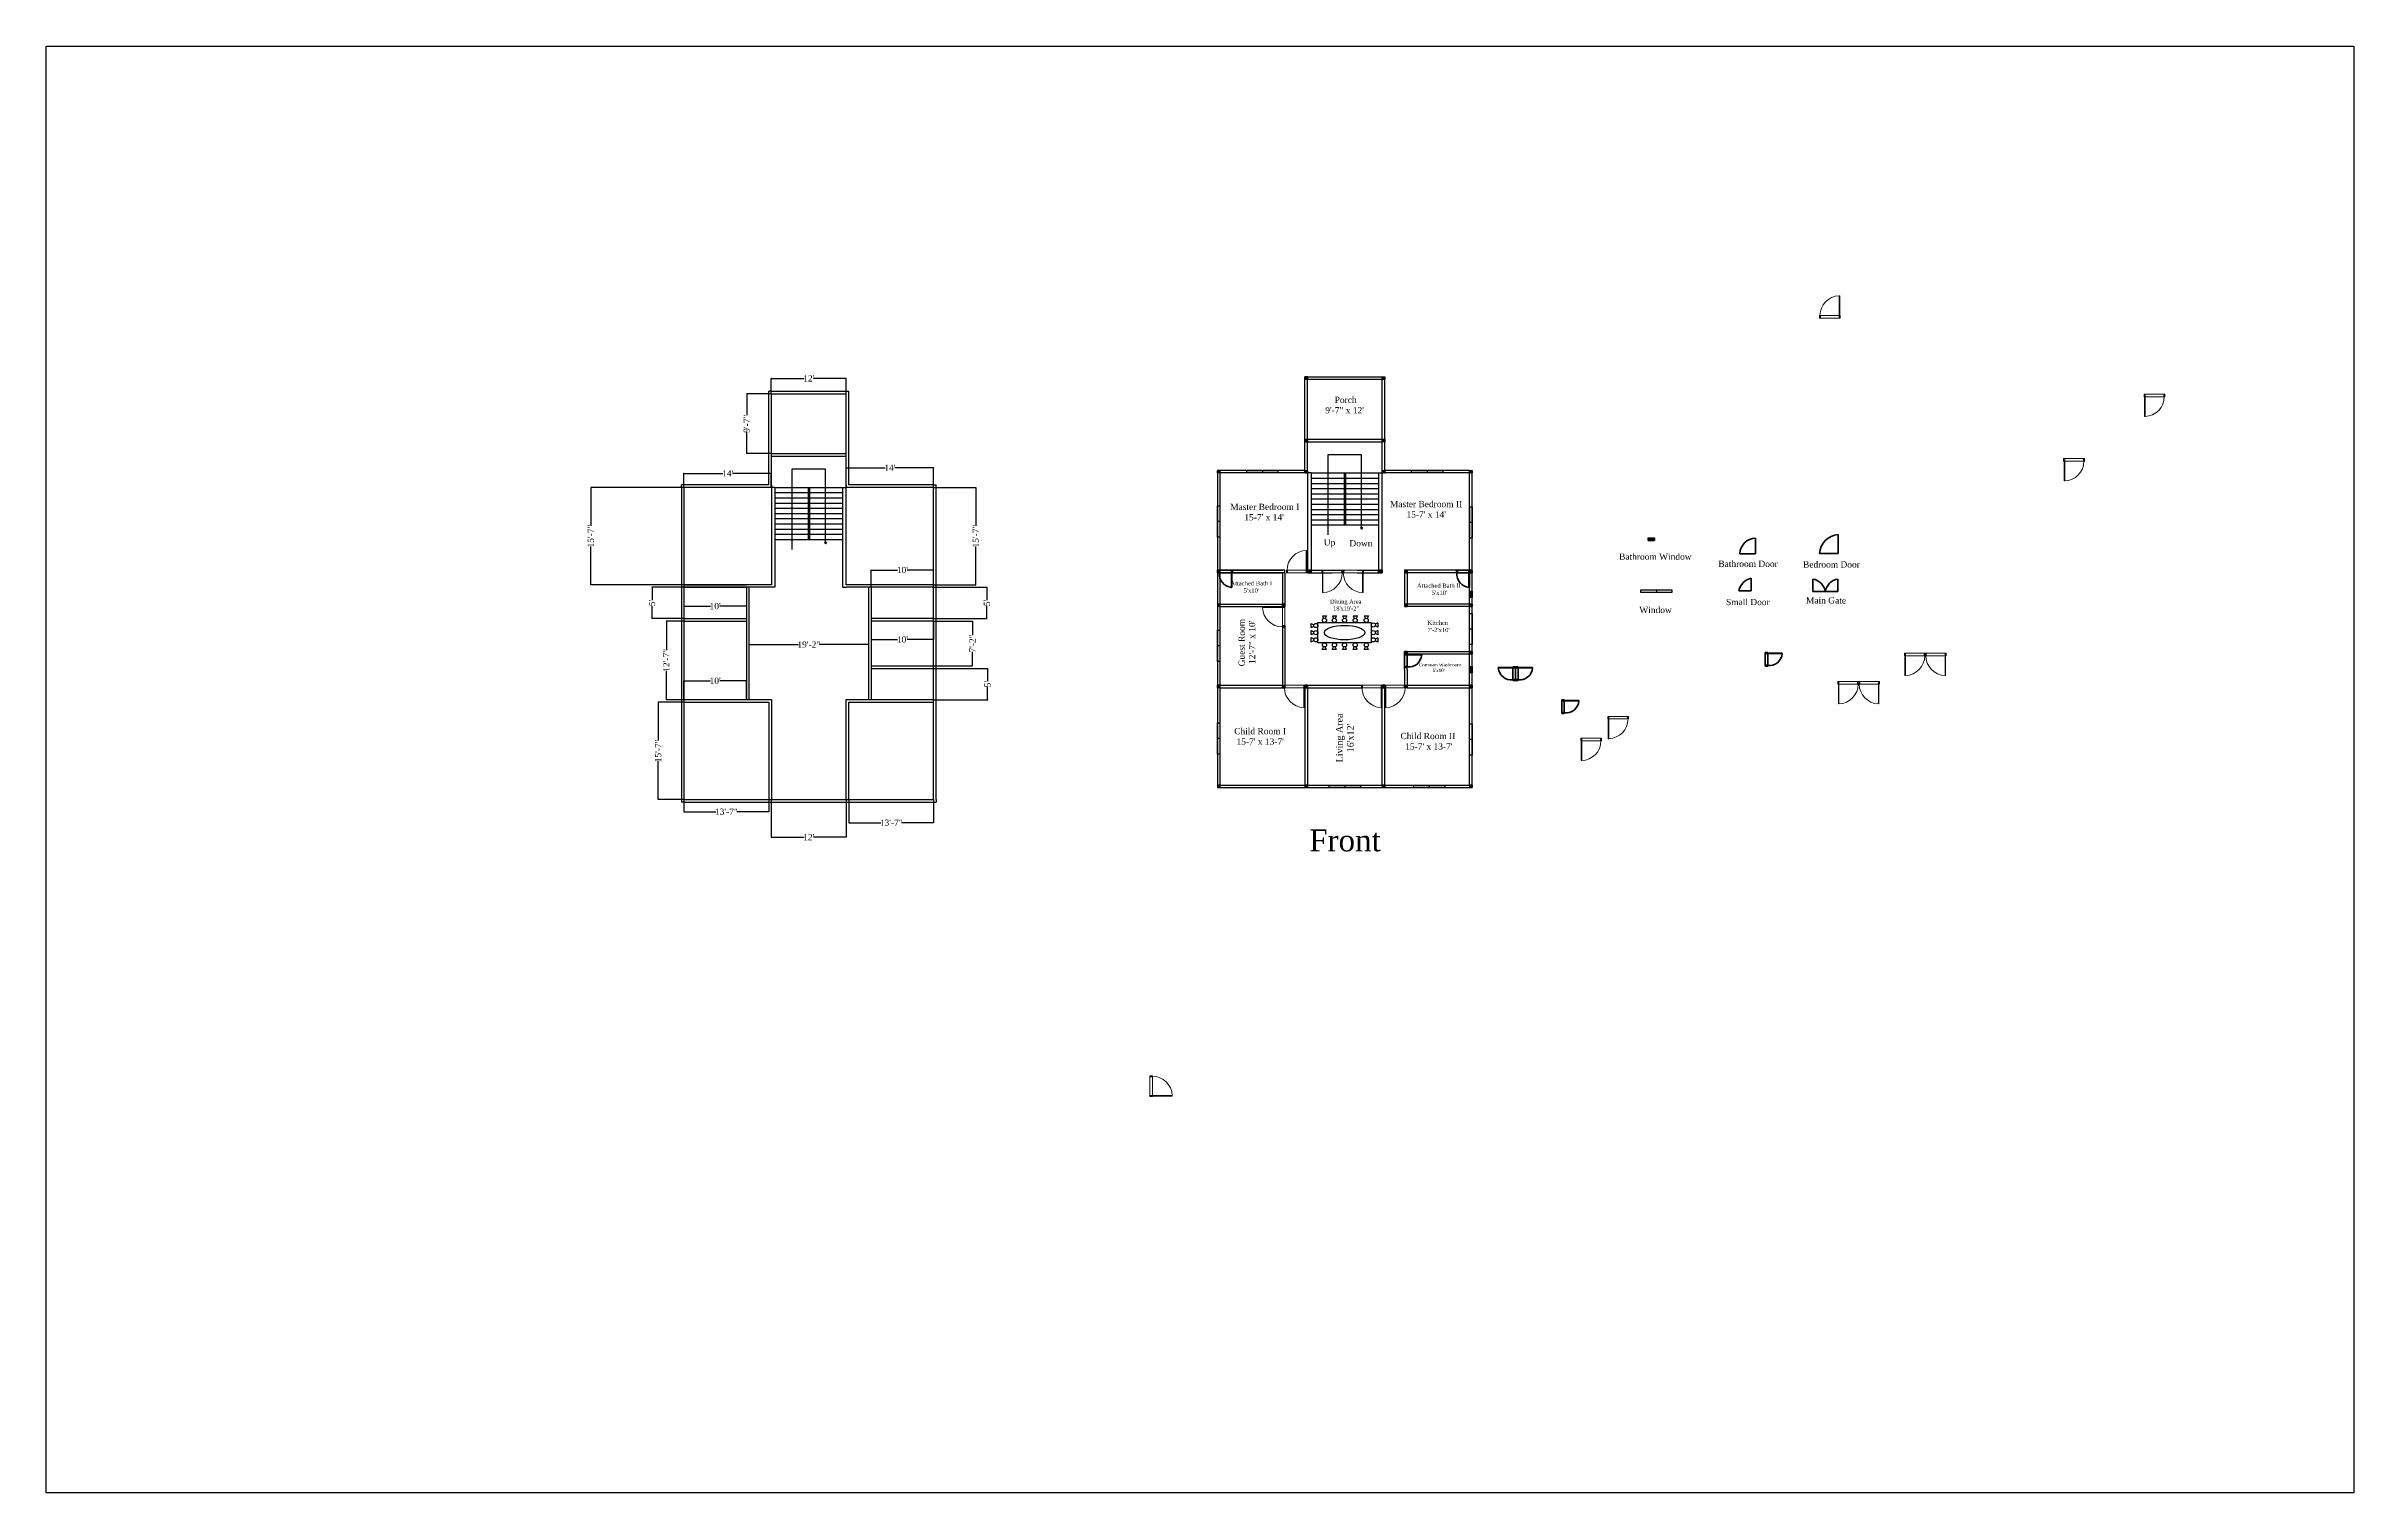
# Model space of a CAD drawing. Header units: inches. Extents: x -79350 to 491628, y -93215 to 155882.
# Drawn here: x 2770 to 7206, y -6548 to -3766 of the extents above; entities that cross this region are included whole.
import ezdxf

# ---------------------------------------------------------------- set-up
doc = ezdxf.new("R2010")
doc.units = ezdxf.units.IN
doc.header["$MEASUREMENT"] = 0
doc.layers.get('0').update_dxf_attribs({"lineweight": 30})
for name, color, linetype, lineweight in [('Column', 1, 'Continuous', 30), ('Door window', 250, 'Continuous', 15), ('Letter', 7, 'Continuous', 20)]:
    doc.layers.add(name, color=color, linetype=linetype, lineweight=lineweight)
doc.layers.add('Door', color=7, linetype='Continuous', lineweight=40, true_color=0x763422)
doc.layers.add('Window', color=7, linetype='Continuous', lineweight=30, true_color=0x6b99dd)
for name, color, linetype in [('Furnitures', 30, 'Continuous'), ('Stairs', 7, 'Continuous'), ('Wall', 7, 'Continuous')]:
    doc.layers.add(name, color=color, linetype=linetype)
doc.styles.get("Standard").update_dxf_attribs({"font": 'times.ttf', "height": 12})
doc.dimstyles.get("Standard").update_dxf_attribs({"dimtxt": 0.1805, "dimasz": 0.18, "dimexe": 0.18, "dimexo": 0.0625, "dimgap": 0.09, "dimtad": 0, "dimdec": 0, "dimzin": 0, "dimdsep": 46, "dimlunit": 3, "dimtxsty": 'Standard', "dimblk": 'OPEN90', "dimcen": 0.09, "dimadec": 0, "dimazin": 0, "dimtfac": 1, "dimtdec": 0, "dimtofl": 0, "dimtmove": 0, "dimatfit": 3, "dimldrblk": 'OPEN90', "dimfxl": 1, "dimtolj": 1, "dimtzin": 0, "dimarcsym": 0})

# ---------------------------------------------------------------- blocks, each defined once
blk = doc.blocks.new('_Open90')
at = {"color": 0, "linetype": 'ByBlock', "lineweight": -2}
for p, q in [((0, 0), (-1, 0)), ((-0.5, 0.5), (0, 0)), ((0, 0), (-0.5, -0.5))]:
    blk.add_line(p, q, dxfattribs=at)
blk = doc.blocks.new('*D29')
at = {"color": 0, "lineweight": -2, "transparency": 16777216}
for p, q in [((3995.8, -4614.4), (3995.8, -4587.2)), ((3996, -4587.4), (4070.7, -4587.4)), ((4163.6, -4587.4), (4089, -4587.4)), ((4163.8, -4614.4), (4163.8, -4587.2))]:
    blk.add_line(p, q, dxfattribs=at)
at = {"layer": 'Defpoints', "color": 0, "transparency": 16777216}
for p in [(3995.8, -4614.5), (4163.8, -4587.4), (4163.8, -4614.5)]:
    blk.add_point(p, dxfattribs=at)
at = {"color": 0, "lineweight": -2, "transparency": 16777216, "xscale": 0.18, "yscale": 0.18, "zscale": 0.18, "rotation": 180}
blk.add_blockref('_Open90', (3995.8, -4587.4), dxfattribs=at)
at = {"color": 0, "lineweight": -2, "transparency": 16777216, "xscale": 0.18, "yscale": 0.18, "zscale": 0.18}
blk.add_blockref('_Open90', (4163.8, -4587.4), dxfattribs=at)
at = {"color": 0, "transparency": 16777216, "insert": (4079.8, -4587.4), "char_height": 12, "attachment_point": 5}
blk.add_mtext("\\A1;14'", dxfattribs=at)
blk = doc.blocks.new('*D30')
at = {"color": 0, "lineweight": -2, "transparency": 16777216}
for p, q in [((3995.8, -4614.5), (3816.7, -4614.5)), ((3816.8, -4614.6), (3816.8, -4688.1)), ((3816.8, -4801.3), (3816.8, -4727.9)), ((3995.8, -4801.5), (3816.7, -4801.5))]:
    blk.add_line(p, q, dxfattribs=at)
at = {"layer": 'Defpoints', "color": 0, "transparency": 16777216}
for p in [(3995.8, -4614.5), (3816.8, -4801.5), (3995.8, -4801.5)]:
    blk.add_point(p, dxfattribs=at)
at = {"color": 0, "lineweight": -2, "transparency": 16777216, "xscale": 0.18, "yscale": 0.18, "zscale": 0.18}
for p, rotation in [((3816.8, -4614.5), 90), ((3816.8, -4801.5), 270)]:
    blk.add_blockref('_Open90', p, dxfattribs=dict(at, rotation=rotation))
at = {"color": 0, "transparency": 16777216, "insert": (3816.8, -4708), "char_height": 12, "attachment_point": 5, "rotation": 90}
blk.add_mtext('\\A1;15\'-7"', dxfattribs=at)
blk = doc.blocks.new('*D31')
at = {"color": 0, "lineweight": -2, "transparency": 16777216}
for p, q in [((4307.8, -4614.4), (4307.8, -4576.3)), ((4308, -4576.5), (4382.7, -4576.5)), ((4475.6, -4576.5), (4401, -4576.5)), ((4475.8, -4614.4), (4475.8, -4576.3))]:
    blk.add_line(p, q, dxfattribs=at)
at = {"layer": 'Defpoints', "color": 0, "transparency": 16777216}
for p in [(4307.8, -4614.5), (4475.8, -4576.5), (4475.8, -4614.5)]:
    blk.add_point(p, dxfattribs=at)
at = {"color": 0, "lineweight": -2, "transparency": 16777216, "xscale": 0.18, "yscale": 0.18, "zscale": 0.18, "rotation": 180}
blk.add_blockref('_Open90', (4307.8, -4576.5), dxfattribs=at)
at = {"color": 0, "lineweight": -2, "transparency": 16777216, "xscale": 0.18, "yscale": 0.18, "zscale": 0.18}
blk.add_blockref('_Open90', (4475.8, -4576.5), dxfattribs=at)
at = {"color": 0, "transparency": 16777216, "insert": (4391.8, -4576.5), "char_height": 12, "attachment_point": 5}
blk.add_mtext("\\A1;14'", dxfattribs=at)
blk = doc.blocks.new('*D32')
at = {"color": 0, "lineweight": -2, "transparency": 16777216}
for p, q in [((4475.9, -4614.5), (4557, -4614.5)), ((4556.8, -4614.6), (4556.8, -4688.1)), ((4556.8, -4801.3), (4556.8, -4727.9)), ((4475.9, -4801.5), (4557, -4801.5))]:
    blk.add_line(p, q, dxfattribs=at)
at = {"layer": 'Defpoints', "color": 0, "transparency": 16777216}
for p in [(4475.8, -4614.5), (4475.8, -4801.5), (4556.8, -4801.5)]:
    blk.add_point(p, dxfattribs=at)
at = {"color": 0, "lineweight": -2, "transparency": 16777216, "xscale": 0.18, "yscale": 0.18, "zscale": 0.18}
for p, rotation in [((4556.8, -4614.5), 90), ((4556.8, -4801.5), 270)]:
    blk.add_blockref('_Open90', p, dxfattribs=dict(at, rotation=rotation))
at = {"color": 0, "transparency": 16777216, "insert": (4556.8, -4708), "char_height": 12, "attachment_point": 5, "rotation": 90}
blk.add_mtext('\\A1;15\'-7"', dxfattribs=at)
blk = doc.blocks.new('*D33')
at = {"color": 0, "lineweight": -2, "transparency": 16777216}
for p, q in [((4475.9, -4806.5), (4578.5, -4806.5)), ((4578.4, -4806.6), (4578.4, -4831.2)), ((4475.9, -4866.5), (4578.5, -4866.5)), ((4578.4, -4866.3), (4578.4, -4841.8))]:
    blk.add_line(p, q, dxfattribs=at)
at = {"layer": 'Defpoints', "color": 0, "transparency": 16777216}
for p in [(4475.8, -4806.5), (4475.8, -4866.5), (4578.4, -4866.5)]:
    blk.add_point(p, dxfattribs=at)
at = {"color": 0, "lineweight": -2, "transparency": 16777216, "xscale": 0.18, "yscale": 0.18, "zscale": 0.18}
for p, rotation in [((4578.4, -4806.5), 90), ((4578.4, -4866.5), 270)]:
    blk.add_blockref('_Open90', p, dxfattribs=dict(at, rotation=rotation))
at = {"color": 0, "transparency": 16777216, "insert": (4578.4, -4836.5), "char_height": 12, "attachment_point": 5, "rotation": 90}
blk.add_mtext("\\A1;5'", dxfattribs=at)
blk = doc.blocks.new('*D34')
at = {"color": 0, "lineweight": -2, "transparency": 16777216}
for p, q in [((4355.8, -4806.4), (4355.8, -4773)), ((4356, -4773.2), (4406.7, -4773.2)), ((4475.6, -4773.2), (4425, -4773.2)), ((4475.8, -4806.4), (4475.8, -4773))]:
    blk.add_line(p, q, dxfattribs=at)
at = {"layer": 'Defpoints', "color": 0, "transparency": 16777216}
for p in [(4475.8, -4773.2), (4355.8, -4806.5), (4475.8, -4806.5)]:
    blk.add_point(p, dxfattribs=at)
at = {"color": 0, "lineweight": -2, "transparency": 16777216, "xscale": 0.18, "yscale": 0.18, "zscale": 0.18, "rotation": 180}
blk.add_blockref('_Open90', (4355.8, -4773.2), dxfattribs=at)
at = {"color": 0, "lineweight": -2, "transparency": 16777216, "xscale": 0.18, "yscale": 0.18, "zscale": 0.18}
blk.add_blockref('_Open90', (4475.8, -4773.2), dxfattribs=at)
at = {"color": 0, "transparency": 16777216, "insert": (4415.8, -4773.2), "char_height": 12, "attachment_point": 5}
blk.add_mtext("\\A1;10'", dxfattribs=at)
blk = doc.blocks.new('*D35')
at = {"color": 0, "lineweight": -2, "transparency": 16777216}
for p, q in [((4475.9, -4871.5), (4550.7, -4871.5)), ((4550.5, -4871.6), (4550.5, -4898.3)), ((4475.9, -4957.5), (4550.7, -4957.5)), ((4550.5, -4957.3), (4550.5, -4930.7))]:
    blk.add_line(p, q, dxfattribs=at)
at = {"layer": 'Defpoints', "color": 0, "transparency": 16777216}
for p in [(4475.8, -4871.5), (4475.8, -4957.5), (4550.5, -4957.5)]:
    blk.add_point(p, dxfattribs=at)
at = {"color": 0, "lineweight": -2, "transparency": 16777216, "xscale": 0.18, "yscale": 0.18, "zscale": 0.18}
for p, rotation in [((4550.5, -4871.5), 90), ((4550.5, -4957.5), 270)]:
    blk.add_blockref('_Open90', p, dxfattribs=dict(at, rotation=rotation))
at = {"color": 0, "transparency": 16777216, "insert": (4550.5, -4914.5), "char_height": 12, "attachment_point": 5, "rotation": 90}
blk.add_mtext('\\A1;7\'-2"', dxfattribs=at)
blk = doc.blocks.new('*D36')
at = {"color": 0, "lineweight": -2, "transparency": 16777216}
for p, q in [((4355.8, -4871.5), (4355.8, -4907)), ((4475.8, -4871.5), (4475.8, -4907)), ((4356, -4906.8), (4406.7, -4906.8)), ((4475.6, -4906.8), (4425, -4906.8))]:
    blk.add_line(p, q, dxfattribs=at)
at = {"layer": 'Defpoints', "color": 0, "transparency": 16777216}
for p in [(4355.8, -4871.5), (4475.8, -4871.5), (4475.8, -4906.8)]:
    blk.add_point(p, dxfattribs=at)
at = {"color": 0, "lineweight": -2, "transparency": 16777216, "xscale": 0.18, "yscale": 0.18, "zscale": 0.18, "rotation": 180}
blk.add_blockref('_Open90', (4355.8, -4906.8), dxfattribs=at)
at = {"color": 0, "lineweight": -2, "transparency": 16777216, "xscale": 0.18, "yscale": 0.18, "zscale": 0.18}
blk.add_blockref('_Open90', (4475.8, -4906.8), dxfattribs=at)
at = {"color": 0, "transparency": 16777216, "insert": (4415.8, -4906.8), "char_height": 12, "attachment_point": 5}
blk.add_mtext("\\A1;10'", dxfattribs=at)
blk = doc.blocks.new('*D37')
at = {"color": 0, "lineweight": -2, "transparency": 16777216}
for p, q in [((4475.9, -4962.5), (4579.8, -4962.5)), ((4579.6, -4962.6), (4579.6, -4987.2)), ((4579.6, -5022.3), (4579.6, -4997.8)), ((4475.9, -5022.5), (4579.8, -5022.5))]:
    blk.add_line(p, q, dxfattribs=at)
at = {"layer": 'Defpoints', "color": 0, "transparency": 16777216}
for p in [(4475.8, -4962.5), (4475.8, -5022.5), (4579.6, -5022.5)]:
    blk.add_point(p, dxfattribs=at)
at = {"color": 0, "lineweight": -2, "transparency": 16777216, "xscale": 0.18, "yscale": 0.18, "zscale": 0.18}
for p, rotation in [((4579.6, -4962.5), 90), ((4579.6, -5022.5), 270)]:
    blk.add_blockref('_Open90', p, dxfattribs=dict(at, rotation=rotation))
at = {"color": 0, "transparency": 16777216, "insert": (4579.6, -4992.5), "char_height": 12, "attachment_point": 5, "rotation": 90}
blk.add_mtext("\\A1;5'", dxfattribs=at)
blk = doc.blocks.new('*D38')
at = {"color": 0, "lineweight": -2, "transparency": 16777216}
for p, q in [((4312.8, -5214.5), (4312.8, -5259.2)), ((4475.8, -5214.5), (4475.8, -5259.2)), ((4313, -5259.1), (4374.4, -5259.1)), ((4475.6, -5259.1), (4414.2, -5259.1))]:
    blk.add_line(p, q, dxfattribs=at)
at = {"layer": 'Defpoints', "color": 0, "transparency": 16777216}
for p in [(4312.8, -5214.5), (4475.8, -5214.5), (4475.8, -5259.1)]:
    blk.add_point(p, dxfattribs=at)
at = {"color": 0, "lineweight": -2, "transparency": 16777216, "xscale": 0.18, "yscale": 0.18, "zscale": 0.18, "rotation": 180}
blk.add_blockref('_Open90', (4312.8, -5259.1), dxfattribs=at)
at = {"color": 0, "lineweight": -2, "transparency": 16777216, "xscale": 0.18, "yscale": 0.18, "zscale": 0.18}
blk.add_blockref('_Open90', (4475.8, -5259.1), dxfattribs=at)
at = {"color": 0, "transparency": 16777216, "insert": (4394.3, -5259.1), "char_height": 12, "attachment_point": 5}
blk.add_mtext('\\A1;13\'-7"', dxfattribs=at)
blk = doc.blocks.new('*D39')
at = {"color": 0, "lineweight": -2, "transparency": 16777216}
for p, q in [((3995.8, -5214.5), (3995.8, -5238.1)), ((4158.8, -5214.5), (4158.8, -5238.1)), ((3996, -5237.9), (4057.4, -5237.9)), ((4158.6, -5237.9), (4097.2, -5237.9))]:
    blk.add_line(p, q, dxfattribs=at)
at = {"layer": 'Defpoints', "color": 0, "transparency": 16777216}
for p in [(3995.8, -5214.5), (4158.8, -5214.5), (3995.8, -5237.9)]:
    blk.add_point(p, dxfattribs=at)
at = {"color": 0, "lineweight": -2, "transparency": 16777216, "xscale": 0.18, "yscale": 0.18, "zscale": 0.18, "rotation": 180}
blk.add_blockref('_Open90', (3995.8, -5237.9), dxfattribs=at)
at = {"color": 0, "lineweight": -2, "transparency": 16777216, "xscale": 0.18, "yscale": 0.18, "zscale": 0.18}
blk.add_blockref('_Open90', (4158.8, -5237.9), dxfattribs=at)
at = {"color": 0, "transparency": 16777216, "insert": (4077.3, -5237.9), "char_height": 12, "attachment_point": 5}
blk.add_mtext('\\A1;13\'-7"', dxfattribs=at)
blk = doc.blocks.new('*D40')
at = {"color": 0, "lineweight": -2, "transparency": 16777216}
for p, q in [((3995.8, -5027.5), (3946, -5027.5)), ((3946.2, -5027.6), (3946.2, -5101.1)), ((3946.2, -5214.3), (3946.2, -5140.9)), ((3995.8, -5214.5), (3946, -5214.5))]:
    blk.add_line(p, q, dxfattribs=at)
at = {"layer": 'Defpoints', "color": 0, "transparency": 16777216}
for p in [(3995.8, -5027.5), (3946.2, -5214.5), (3995.8, -5214.5)]:
    blk.add_point(p, dxfattribs=at)
at = {"color": 0, "lineweight": -2, "transparency": 16777216, "xscale": 0.18, "yscale": 0.18, "zscale": 0.18}
for p, rotation in [((3946.2, -5027.5), 90), ((3946.2, -5214.5), 270)]:
    blk.add_blockref('_Open90', p, dxfattribs=dict(at, rotation=rotation))
at = {"color": 0, "transparency": 16777216, "insert": (3946.2, -5121), "char_height": 12, "attachment_point": 5, "rotation": 90}
blk.add_mtext('\\A1;15\'-7"', dxfattribs=at)
blk = doc.blocks.new('*D41')
at = {"color": 0, "lineweight": -2, "transparency": 16777216}
for p, q in [((3995.8, -4871.5), (3961.8, -4871.5)), ((3962, -4871.6), (3962, -4927.1)), ((3962, -5022.3), (3962, -4966.9)), ((3995.8, -5022.5), (3961.8, -5022.5))]:
    blk.add_line(p, q, dxfattribs=at)
at = {"layer": 'Defpoints', "color": 0, "transparency": 16777216}
for p in [(3995.8, -4871.5), (3962, -5022.5), (3995.8, -5022.5)]:
    blk.add_point(p, dxfattribs=at)
at = {"color": 0, "lineweight": -2, "transparency": 16777216, "xscale": 0.18, "yscale": 0.18, "zscale": 0.18}
for p, rotation in [((3962, -4871.5), 90), ((3962, -5022.5), 270)]:
    blk.add_blockref('_Open90', p, dxfattribs=dict(at, rotation=rotation))
at = {"color": 0, "transparency": 16777216, "insert": (3962, -4947), "char_height": 12, "attachment_point": 5, "rotation": 90}
blk.add_mtext('\\A1;12\'-7"', dxfattribs=at)
blk = doc.blocks.new('*D42')
at = {"color": 0, "lineweight": -2, "transparency": 16777216}
for p, q in [((3995.8, -5022.4), (3995.8, -4986)), ((3996, -4986.2), (4046.7, -4986.2)), ((4115.6, -4986.2), (4065, -4986.2)), ((4115.8, -5022.4), (4115.8, -4986))]:
    blk.add_line(p, q, dxfattribs=at)
at = {"layer": 'Defpoints', "color": 0, "transparency": 16777216}
for p in [(4115.8, -4986.2), (3995.8, -5022.5), (4115.8, -5022.5)]:
    blk.add_point(p, dxfattribs=at)
at = {"color": 0, "lineweight": -2, "transparency": 16777216, "xscale": 0.18, "yscale": 0.18, "zscale": 0.18, "rotation": 180}
blk.add_blockref('_Open90', (3995.8, -4986.2), dxfattribs=at)
at = {"color": 0, "lineweight": -2, "transparency": 16777216, "xscale": 0.18, "yscale": 0.18, "zscale": 0.18}
blk.add_blockref('_Open90', (4115.8, -4986.2), dxfattribs=at)
at = {"color": 0, "transparency": 16777216, "insert": (4055.8, -4986.2), "char_height": 12, "attachment_point": 5}
blk.add_mtext("\\A1;10'", dxfattribs=at)
blk = doc.blocks.new('*D43')
at = {"color": 0, "lineweight": -2, "transparency": 16777216}
for p, q in [((3995.8, -4806.5), (3934.2, -4806.5)), ((3934.4, -4806.6), (3934.4, -4831.2)), ((3995.8, -4866.5), (3934.2, -4866.5)), ((3934.4, -4866.3), (3934.4, -4841.8))]:
    blk.add_line(p, q, dxfattribs=at)
at = {"layer": 'Defpoints', "color": 0, "transparency": 16777216}
for p in [(3995.8, -4806.5), (3934.4, -4866.5), (3995.8, -4866.5)]:
    blk.add_point(p, dxfattribs=at)
at = {"color": 0, "lineweight": -2, "transparency": 16777216, "xscale": 0.18, "yscale": 0.18, "zscale": 0.18}
for p, rotation in [((3934.4, -4806.5), 90), ((3934.4, -4866.5), 270)]:
    blk.add_blockref('_Open90', p, dxfattribs=dict(at, rotation=rotation))
at = {"color": 0, "transparency": 16777216, "insert": (3934.4, -4836.5), "char_height": 12, "attachment_point": 5, "rotation": 90}
blk.add_mtext("\\A1;5'", dxfattribs=at)
blk = doc.blocks.new('*D44')
at = {"color": 0, "lineweight": -2, "transparency": 16777216}
for p, q in [((3995.8, -4806.5), (3995.8, -4842.9)), ((4115.8, -4806.5), (4115.8, -4842.9)), ((3996, -4842.7), (4046.7, -4842.7)), ((4115.6, -4842.7), (4065, -4842.7))]:
    blk.add_line(p, q, dxfattribs=at)
at = {"layer": 'Defpoints', "color": 0, "transparency": 16777216}
for p in [(3995.8, -4806.5), (4115.8, -4806.5), (4115.8, -4842.7)]:
    blk.add_point(p, dxfattribs=at)
at = {"color": 0, "lineweight": -2, "transparency": 16777216, "xscale": 0.18, "yscale": 0.18, "zscale": 0.18, "rotation": 180}
blk.add_blockref('_Open90', (3995.8, -4842.7), dxfattribs=at)
at = {"color": 0, "lineweight": -2, "transparency": 16777216, "xscale": 0.18, "yscale": 0.18, "zscale": 0.18}
blk.add_blockref('_Open90', (4115.8, -4842.7), dxfattribs=at)
at = {"color": 0, "transparency": 16777216, "insert": (4055.8, -4842.7), "char_height": 12, "attachment_point": 5}
blk.add_mtext("\\A1;10'", dxfattribs=at)
blk = doc.blocks.new('*D45')
at = {"color": 0, "lineweight": -2, "transparency": 16777216}
for p, q in [((4163.8, -5214.5), (4163.8, -5287)), ((4307.8, -5214.5), (4307.8, -5287)), ((4164, -5286.8), (4226.7, -5286.8)), ((4307.6, -5286.8), (4245, -5286.8))]:
    blk.add_line(p, q, dxfattribs=at)
at = {"layer": 'Defpoints', "color": 0, "transparency": 16777216}
for p in [(4163.8, -5214.5), (4307.8, -5214.5), (4307.8, -5286.8)]:
    blk.add_point(p, dxfattribs=at)
at = {"color": 0, "lineweight": -2, "transparency": 16777216, "xscale": 0.18, "yscale": 0.18, "zscale": 0.18, "rotation": 180}
blk.add_blockref('_Open90', (4163.8, -5286.8), dxfattribs=at)
at = {"color": 0, "lineweight": -2, "transparency": 16777216, "xscale": 0.18, "yscale": 0.18, "zscale": 0.18}
blk.add_blockref('_Open90', (4307.8, -5286.8), dxfattribs=at)
at = {"color": 0, "transparency": 16777216, "insert": (4235.8, -5286.8), "char_height": 12, "attachment_point": 5}
blk.add_mtext("\\A1;12'", dxfattribs=at)
blk = doc.blocks.new('*D46')
at = {"color": 0, "lineweight": -2, "transparency": 16777216}
for p, q in [((4163.8, -4434.4), (4163.8, -4404.7)), ((4164, -4404.8), (4226.7, -4404.8)), ((4307.6, -4404.8), (4245, -4404.8)), ((4307.8, -4434.4), (4307.8, -4404.7))]:
    blk.add_line(p, q, dxfattribs=at)
at = {"layer": 'Defpoints', "color": 0, "transparency": 16777216}
for p in [(4163.8, -4434.5), (4307.8, -4404.8), (4307.8, -4434.5)]:
    blk.add_point(p, dxfattribs=at)
at = {"color": 0, "lineweight": -2, "transparency": 16777216, "xscale": 0.18, "yscale": 0.18, "zscale": 0.18, "rotation": 180}
blk.add_blockref('_Open90', (4163.8, -4404.8), dxfattribs=at)
at = {"color": 0, "lineweight": -2, "transparency": 16777216, "xscale": 0.18, "yscale": 0.18, "zscale": 0.18}
blk.add_blockref('_Open90', (4307.8, -4404.8), dxfattribs=at)
at = {"color": 0, "transparency": 16777216, "insert": (4235.8, -4404.8), "char_height": 12, "attachment_point": 5}
blk.add_mtext("\\A1;12'", dxfattribs=at)
blk = doc.blocks.new('*D47')
at = {"color": 0, "lineweight": -2, "transparency": 16777216}
for p, q in [((4163.8, -4434.5), (4116.3, -4434.5)), ((4116.4, -4434.6), (4116.4, -4475.8)), ((4116.4, -4549.3), (4116.4, -4508.1)), ((4163.8, -4549.5), (4116.3, -4549.5))]:
    blk.add_line(p, q, dxfattribs=at)
at = {"layer": 'Defpoints', "color": 0, "transparency": 16777216}
for p in [(4163.8, -4434.5), (4116.4, -4549.5), (4163.8, -4549.5)]:
    blk.add_point(p, dxfattribs=at)
at = {"color": 0, "lineweight": -2, "transparency": 16777216, "xscale": 0.18, "yscale": 0.18, "zscale": 0.18}
for p, rotation in [((4116.4, -4434.5), 90), ((4116.4, -4549.5), 270)]:
    blk.add_blockref('_Open90', p, dxfattribs=dict(at, rotation=rotation))
at = {"color": 0, "transparency": 16777216, "insert": (4116.4, -4492), "char_height": 12, "attachment_point": 5, "rotation": 90}
blk.add_mtext('\\A1;9\'-7"', dxfattribs=at)
blk = doc.blocks.new('*D48')
at = {"color": 0, "lineweight": -2, "transparency": 16777216}
for p, q in [((4120.8, -4806.5), (4120.8, -4916.8)), ((4350.8, -4806.5), (4350.8, -4916.8)), ((4121, -4916.6), (4215.9, -4916.6)), ((4350.6, -4916.6), (4255.7, -4916.6))]:
    blk.add_line(p, q, dxfattribs=at)
at = {"layer": 'Defpoints', "color": 0, "transparency": 16777216}
for p in [(4120.8, -4806.5), (4350.8, -4806.5), (4350.8, -4916.6)]:
    blk.add_point(p, dxfattribs=at)
at = {"color": 0, "lineweight": -2, "transparency": 16777216, "xscale": 0.18, "yscale": 0.18, "zscale": 0.18, "rotation": 180}
blk.add_blockref('_Open90', (4120.8, -4916.6), dxfattribs=at)
at = {"color": 0, "lineweight": -2, "transparency": 16777216, "xscale": 0.18, "yscale": 0.18, "zscale": 0.18}
blk.add_blockref('_Open90', (4350.8, -4916.6), dxfattribs=at)
at = {"color": 0, "transparency": 16777216, "insert": (4235.8, -4916.6), "char_height": 12, "attachment_point": 5}
blk.add_mtext('\\A1;19\'-2"', dxfattribs=at)
blk = doc.blocks.new('d1n')
at = {"color": 1}
blk.add_lwpolyline([(-1187.2, 1281.4), (-1192.2, 1281.4), (-1192.2, 1241.4), (-1187.2, 1241.4)], close=True, dxfattribs=at)
at = {"layer": 'Door window', "color": 1}
for points in [[(-1192.2, 1281.4), (-1192.2, 1279.4), (-1188.2, 1279.4), (-1188.2, 1280.4), (-1187.2, 1280.4), (-1187.2, 1281.4), (-1192.2, 1281.4)], [(-1192.2, 1241.4), (-1192.2, 1243.4), (-1188.2, 1243.4), (-1188.2, 1242.4), (-1187.2, 1242.4), (-1187.2, 1241.4), (-1192.2, 1241.4)], [(-1187.2, 1280.4), (-1149.2, 1280.4), (-1149.2, 1279.4), (-1187.2, 1279.4), (-1187.2, 1280.4)]]:
    blk.add_lwpolyline(points, dxfattribs=at)
blk.add_arc((-1187.2, 1280.4), 38, 270, 358.4722, dxfattribs=at)

msp = doc.modelspace()

# ---------------------------------------------------------------- hatches: boundary and pattern name
at = {"layer": 'Column'}
h = msp.add_hatch(dxfattribs=at)
h.set_pattern_fill('ANSI31', color=256)
h.paths.add_polyline_path([(5194.42, -4401.59), (5189.42, -4401.59), (5189.42, -4406.56), (5194.42, -4406.56)])
h.paths.add_polyline_path([(5343.42, -4401.59), (5338.42, -4401.59), (5338.42, -4406.56), (5343.42, -4406.56)])
h.paths.add_polyline_path([(5194.42, -4521.59), (5189.42, -4521.59), (5189.42, -4526.56), (5194.42, -4526.56)])
h.paths.add_polyline_path([(5343.42, -4521.59), (5338.42, -4521.59), (5338.42, -4526.56), (5343.42, -4526.56)])
h.paths.add_polyline_path([(5194.42, -4581.59), (5189.42, -4581.59), (5189.42, -4586.56), (5194.42, -4586.56)])
h.paths.add_polyline_path([(5026.42, -4581.59), (5021.42, -4581.59), (5021.42, -4586.56), (5026.42, -4586.56)])
h.paths.add_polyline_path([(5343.42, -4581.59), (5338.42, -4581.59), (5338.42, -4586.56), (5343.42, -4586.56)])
h.paths.add_polyline_path([(5511.42, -4581.59), (5506.42, -4581.59), (5506.42, -4586.56), (5511.42, -4586.56)])
h.paths.add_polyline_path([(5026.42, -4773.59), (5021.42, -4773.59), (5021.42, -4778.56), (5026.42, -4778.56)])
h.paths.add_polyline_path([(5201.42, -4773.59), (5194.42, -4773.59), (5194.42, -4778.59), (5201.42, -4778.59)])
h.paths.add_polyline_path([(5386.42, -4773.59), (5381.42, -4773.59), (5381.42, -4778.59), (5386.42, -4778.59)])
h.paths.add_polyline_path([(5338.42, -4773.3), (5331.42, -4773.3), (5331.42, -4778.59), (5338.42, -4778.59)])
h.paths.add_polyline_path([(5511.42, -4773.59), (5506.42, -4773.59), (5506.42, -4778.59), (5511.42, -4778.59)])
h.paths.add_polyline_path([(5026.42, -4994.59), (5021.42, -4994.59), (5021.42, -4999.59), (5026.42, -4999.59)])
h.paths.add_polyline_path([(5151.42, -4994.59), (5146.42, -4994.59), (5146.42, -4999.56), (5151.42, -4999.56)])
h.paths.add_polyline_path([(5194.42, -4994.59), (5189.42, -4994.59), (5189.42, -4999.59), (5194.42, -4999.59)])
h.paths.add_polyline_path([(5343.42, -4994.59), (5338.42, -4994.59), (5338.42, -4999.59), (5343.42, -4999.59)])
h.paths.add_polyline_path([(5386.42, -4994.59), (5381.42, -4994.59), (5381.42, -4999.56), (5386.42, -4999.56)])
h.paths.add_polyline_path([(5386.42, -4929.59), (5381.42, -4929.59), (5381.42, -4934.59), (5386.42, -4934.59)])
h.paths.add_polyline_path([(5386.42, -4838.59), (5381.42, -4838.59), (5381.42, -4843.59), (5386.42, -4843.59)])
h.paths.add_polyline_path([(5511.42, -4838.59), (5506.42, -4838.59), (5506.42, -4843.59), (5511.42, -4843.59)])
h.paths.add_polyline_path([(5511.42, -4929.59), (5506.42, -4929.59), (5506.42, -4934.59), (5511.42, -4934.59)])
h.paths.add_polyline_path([(5511.42, -4994.59), (5506.42, -4994.59), (5506.42, -4999.59), (5511.42, -4999.59)])
h.paths.add_polyline_path([(5026.42, -5186.59), (5021.42, -5186.59), (5021.42, -5191.59), (5026.42, -5191.59)])
h.paths.add_polyline_path([(5194.42, -5186.59), (5189.42, -5186.59), (5189.42, -5191.59), (5194.42, -5191.59)])
h.paths.add_polyline_path([(5343.42, -5186.59), (5338.42, -5186.59), (5338.42, -5191.59), (5343.42, -5191.59)])
h.paths.add_polyline_path([(5511.42, -5186.59), (5506.42, -5186.59), (5506.42, -5191.59), (5511.42, -5191.59)])
h = msp.add_hatch(dxfattribs=at)
h.set_pattern_fill('ANSI31', color=256)
h.paths.add_polyline_path([(5026.42, -4838.59), (5021.42, -4838.59), (5021.42, -4843.59), (5026.42, -4843.59)])
h.paths.add_polyline_path([(5151.42, -4838.59), (5146.42, -4838.59), (5146.42, -4843.59), (5151.42, -4843.59)])

# ---------------------------------------------------------------- linework, layer by layer
for p, q in [((4158.83, -4434.47), (4158.83, -4429.47)), ((4163.83, -4429.47), (4158.83, -4429.47)), ((4158.83, -4609.47), (4158.83, -4434.47)), ((4163.83, -4429.47), (4307.83, -4429.47)), ((4163.83, -4609.47), (4163.83, -4434.47)), ((4163.83, -4434.47), (4307.83, -4434.47)), ((4307.83, -4429.47), (4312.83, -4429.47)), ((4307.83, -4609.47), (4307.83, -4434.47)), ((4312.83, -4434.47), (4312.83, -4429.47)), ((4312.83, -4609.47), (4312.83, -4434.47)), ((5189.42, -4406.59), (5189.42, -4401.59)), ((5194.42, -4401.59), (5189.42, -4401.59)), ((5189.42, -4581.59), (5189.42, -4406.59)), ((5194.42, -4401.59), (5338.42, -4401.59)), ((5194.42, -4581.59), (5194.42, -4406.59)), ((5194.42, -4406.59), (5338.42, -4406.59)), ((5338.42, -4401.59), (5343.42, -4401.59)), ((5338.42, -4581.59), (5338.42, -4406.59)), ((5343.42, -4406.59), (5343.42, -4401.59)), ((5343.42, -4581.59), (5343.42, -4406.59)), ((5194.42, -4521.59), (5338.42, -4521.59)), ((4163.83, -4549.47), (4307.83, -4549.47)), ((4163.83, -4554.47), (4307.83, -4554.47)), ((5194.42, -4526.59), (5338.42, -4526.59)), ((3995.83, -4609.47), (3990.83, -4609.47)), ((3990.83, -4614.47), (3990.83, -4609.47)), ((3990.83, -4614.47), (3990.83, -5214.47)), ((4158.83, -4609.47), (3995.83, -4609.47)), ((4163.83, -4614.47), (3995.83, -4614.47)), ((3995.83, -4614.47), (3995.83, -5214.47)), ((4163.83, -4609.47), (4163.83, -4614.47)), ((4163.83, -4614.47), (4163.83, -4801.47)), ((4170.83, -4614.47), (4163.83, -4614.47)), ((4170.83, -4614.47), (4170.83, -4758.47)), ((4300.83, -4614.47), (4300.83, -4758.47)), ((4300.83, -4614.47), (4307.83, -4614.47)), ((4307.83, -4609.47), (4307.83, -4614.47)), ((4307.83, -4801.47), (4307.83, -4614.47)), ((4475.83, -4614.47), (4307.83, -4614.47)), ((4475.83, -4609.47), (4312.83, -4609.47)), ((4475.83, -4609.47), (4480.83, -4609.47)), ((4475.83, -5214.47), (4475.83, -4614.47)), ((4480.83, -4614.47), (4480.83, -4609.47)), ((4480.83, -5214.47), (4480.83, -4614.47)), ((5026.42, -4581.59), (5021.42, -4581.59)), ((5021.42, -4586.59), (5021.42, -4581.59)), ((5021.42, -4586.59), (5021.42, -5186.59)), ((5189.42, -4581.59), (5026.42, -4581.59)), ((5194.42, -4586.59), (5026.42, -4586.59)), ((5026.42, -4586.59), (5026.42, -5186.59)), ((5194.42, -4581.59), (5194.42, -4586.59)), ((5194.42, -4586.59), (5194.42, -4773.59)), ((5201.42, -4586.59), (5194.42, -4586.59)), ((5201.42, -4586.59), (5201.42, -4730.59)), ((5331.42, -4586.59), (5331.42, -4730.59)), ((5331.42, -4586.59), (5338.42, -4586.59)), ((5338.42, -4581.59), (5338.42, -4586.59)), ((5506.42, -4586.59), (5338.42, -4586.59)), ((5338.42, -4773.59), (5338.42, -4586.59)), ((5506.42, -4581.59), (5343.42, -4581.59)), ((5506.42, -4581.59), (5511.42, -4581.59)), ((5506.42, -5186.59), (5506.42, -4586.59)), ((5511.42, -4586.59), (5511.42, -4581.59)), ((5511.42, -5186.59), (5511.42, -4586.59)), ((5201.42, -4730.59), (5201.42, -4778.59)), ((5331.42, -4730.59), (5331.42, -4778.59)), ((4170.83, -4758.47), (4170.83, -4806.47)), ((4300.83, -4758.47), (4300.83, -4806.47)), ((5151.42, -4778.59), (5049.75, -4778.59)), ((5049.75, -4778.59), (5146.42, -4778.59)), ((5050.42, -4773.59), (5146.42, -4773.59)), ((5151.42, -4773.59), (5050.42, -4773.59)), ((5146.42, -4778.59), (5146.42, -4843.59)), ((5151.42, -4778.59), (5151.42, -4843.59)), ((5194.42, -4773.59), (5194.3, -4773.59)), ((5201.42, -4778.59), (5194.42, -4778.59)), ((5331.42, -4778.59), (5338.42, -4778.59)), ((5482.42, -4773.59), (5381.42, -4773.59)), ((5482.42, -4778.59), (5381.42, -4778.59)), ((5381.42, -4778.59), (5381.42, -4843.59)), ((5482.42, -4778.59), (5386.42, -4778.59)), ((5386.42, -4778.59), (5386.42, -4838.59)), ((4163.83, -4801.47), (3995.83, -4801.47)), ((3995.83, -4801.47), (4115.83, -4801.47)), ((4163.83, -4806.47), (3995.83, -4806.47)), ((3995.83, -4806.47), (4115.83, -4806.47)), ((4115.83, -4806.47), (4115.83, -5022.47)), ((4120.83, -4806.47), (4120.83, -5022.47)), ((4170.83, -4806.47), (4163.83, -4806.47)), ((4300.83, -4806.47), (4307.83, -4806.47)), ((4475.83, -4801.47), (4307.83, -4801.47)), ((4475.83, -4806.47), (4307.83, -4806.47)), ((4350.83, -4806.47), (4350.83, -5022.47)), ((4475.83, -4806.47), (4355.83, -4806.47)), ((4355.83, -4806.47), (4355.83, -5022.47)), ((3995.83, -4866.47), (4115.83, -4866.47)), ((3995.83, -4871.47), (4115.83, -4871.47)), ((4475.83, -4866.47), (4355.83, -4866.47)), ((4475.83, -4871.47), (4355.83, -4871.47)), ((5026.42, -4838.59), (5146.42, -4838.59)), ((5026.42, -4843.59), (5146.42, -4843.59)), ((5146.42, -4879.59), (5146.42, -4994.59)), ((5151.42, -4879.59), (5151.42, -4994.59)), ((5506.42, -4838.59), (5386.42, -4838.59)), ((5506.42, -4843.59), (5386.42, -4843.59)), ((4355.83, -4957.47), (4475.83, -4957.47)), ((4355.83, -4962.47), (4475.83, -4962.47)), ((5381.42, -4964.59), (5381.42, -4994.59)), ((5386.42, -4929.59), (5506.42, -4929.59)), ((5386.42, -4934.59), (5506.42, -4934.59)), ((5386.42, -4964.59), (5386.42, -4994.59)), ((5026.42, -4994.59), (5151.42, -4994.59)), ((5026.42, -4999.59), (5151.43, -4999.59)), ((5189.42, -4994.59), (5194.42, -4994.59)), ((5189.42, -4999.59), (5189.42, -5186.59)), ((5194.42, -4999.59), (5194.42, -5186.59)), ((5194.42, -4999.59), (5300.43, -4999.59)), ((5338.42, -4994.59), (5343.42, -4994.59)), ((5338.42, -5186.59), (5338.42, -4999.59)), ((5343.42, -5186.59), (5343.42, -4999.59)), ((5381.42, -4994.59), (5506.42, -4994.59)), ((3995.83, -5022.47), (4163.83, -5022.47)), ((3995.83, -5027.47), (4158.83, -5027.47)), ((4158.83, -5027.47), (4158.83, -5214.47)), ((4163.83, -5022.47), (4163.83, -5214.47)), ((4307.83, -5022.47), (4475.83, -5022.47)), ((4307.83, -5214.47), (4307.83, -5022.47)), ((4312.83, -5027.47), (4475.83, -5027.47)), ((4312.83, -5214.47), (4312.83, -5027.47)), ((5021.42, -5186.59), (5021.42, -5191.59)), ((5026.42, -5186.59), (5506.42, -5186.59)), ((5511.42, -5186.59), (5511.42, -5191.59)), ((3990.83, -5214.47), (3990.83, -5219.47)), ((3995.83, -5219.47), (3990.83, -5219.47)), ((3995.83, -5214.47), (4475.83, -5214.47)), ((3995.83, -5219.47), (4475.83, -5219.47)), ((4475.83, -5219.47), (4480.83, -5219.47)), ((4480.83, -5214.47), (4480.83, -5219.47)), ((5026.42, -5191.59), (5021.42, -5191.59)), ((5026.42, -5191.59), (5506.42, -5191.59)), ((5506.42, -5191.59), (5511.42, -5191.59))]:
    msp.add_line(p, q)
at = {"color": 200}
for p, q in [((5298.52, -4551.67), (5234.03, -4551.67)), ((5234.03, -4551.67), (5234.03, -4705.83)), ((5298.52, -4691.56), (5298.52, -4551.67)), ((5201.42, -4586.59), (5331.42, -4586.59)), ((5201.42, -4596.59), (5331.42, -4596.59)), ((5201.42, -4606.59), (5331.42, -4606.59)), ((5264.92, -4586.59), (5264.92, -4686.59)), ((5267.92, -4586.59), (5267.92, -4686.59)), ((5201.42, -4616.59), (5331.42, -4616.59)), ((5201.42, -4626.59), (5331.42, -4626.59)), ((5201.42, -4636.59), (5331.42, -4636.59)), ((5201.42, -4646.59), (5331.42, -4646.59)), ((5201.42, -4656.59), (5331.42, -4656.59)), ((5201.42, -4666.59), (5331.42, -4666.59)), ((5201.42, -4676.59), (5331.42, -4676.59)), ((5201.42, -4686.59), (5331.42, -4686.59)), ((5296.49, -4691.56), (5300.53, -4691.56)), ((5296.49, -4691.56), (5298.52, -4694.99)), ((5300.53, -4691.56), (5298.52, -4694.99)), ((5298.52, -4694.99), (5298.52, -4694.99))]:
    msp.add_line(p, q, dxfattribs=at)
at = {"color": 6}
for p, q in [((4170.83, -4614.47), (4300.83, -4614.47)), ((4267.92, -4579.54), (4203.43, -4579.54)), ((4203.43, -4579.54), (4203.43, -4733.71)), ((4234.33, -4614.47), (4234.33, -4714.47)), ((4237.33, -4614.47), (4237.33, -4714.47)), ((4267.92, -4719.43), (4267.92, -4579.54)), ((4170.83, -4624.47), (4300.83, -4624.47)), ((4170.83, -4634.47), (4300.83, -4634.47)), ((4170.83, -4644.47), (4300.83, -4644.47)), ((4170.83, -4654.47), (4300.83, -4654.47)), ((4170.83, -4664.47), (4300.83, -4664.47)), ((4170.83, -4674.47), (4300.83, -4674.47)), ((4170.83, -4684.47), (4300.83, -4684.47)), ((4170.83, -4694.47), (4300.83, -4694.47)), ((4170.83, -4704.47), (4300.83, -4704.47)), ((4170.83, -4714.47), (4300.83, -4714.47)), ((4265.89, -4719.43), (4269.93, -4719.43)), ((4265.89, -4719.43), (4267.92, -4722.87)), ((4269.93, -4719.43), (4267.92, -4722.87)), ((4267.92, -4722.87), (4267.92, -4722.87))]:
    msp.add_line(p, q, dxfattribs=at)
at = {"color": 30}
for p, q in [((5201.73, -4883.92), (5201.73, -4875.79)), ((5201.73, -4875.79), (5207.08, -4878.32)), ((5223.35, -4861.04), (5231.48, -4861.04)), ((5223.35, -4861.04), (5225.64, -4866.34)), ((5231.48, -4861.04), (5228.95, -4866.4)), ((5242.44, -4861), (5250.57, -4861)), ((5242.44, -4861), (5244.74, -4866.3)), ((5250.57, -4861), (5248.04, -4866.35)), ((5262.08, -4861), (5270.21, -4861)), ((5262.08, -4861), (5264.37, -4866.3)), ((5270.21, -4861), (5267.68, -4866.35)), ((5282.42, -4861), (5290.55, -4861)), ((5282.42, -4861), (5284.72, -4866.3)), ((5290.55, -4861), (5288.02, -4866.35)), ((5303.67, -4861), (5311.81, -4861)), ((5303.67, -4861), (5305.97, -4866.3)), ((5311.81, -4861), (5309.28, -4866.35)), ((5330.21, -4883.16), (5324.85, -4880.63)), ((5330.21, -4875.03), (5324.91, -4877.32)), ((5330.21, -4875.03), (5330.21, -4883.16)), ((5201.73, -4883.92), (5207.03, -4881.63)), ((5201.73, -4897.48), (5201.73, -4889.35)), ((5201.73, -4889.35), (5207.08, -4891.88)), ((5201.73, -4897.48), (5207.03, -4895.19)), ((5201.73, -4911.3), (5201.73, -4903.17)), ((5201.73, -4903.17), (5207.08, -4905.7)), ((5201.73, -4911.3), (5207.03, -4909.01)), ((5223.11, -4926.19), (5225.64, -4920.83)), ((5231.25, -4926.19), (5228.95, -4920.89)), ((5242.22, -4926.19), (5244.75, -4920.83)), ((5250.35, -4926.19), (5248.05, -4920.89)), ((5261.72, -4926.19), (5264.25, -4920.83)), ((5269.86, -4926.19), (5267.56, -4920.89)), ((5282.2, -4926.19), (5284.73, -4920.83)), ((5290.33, -4926.19), (5288.03, -4920.89)), ((5303.58, -4926.19), (5306.11, -4920.83)), ((5311.71, -4926.19), (5309.41, -4920.89)), ((5330.21, -4897.84), (5324.85, -4895.31)), ((5330.21, -4911.8), (5324.85, -4909.27)), ((5330.21, -4889.71), (5324.91, -4892)), ((5330.21, -4903.67), (5324.91, -4905.96)), ((5330.21, -4889.71), (5330.21, -4897.84)), ((5330.21, -4903.67), (5330.21, -4911.8)), ((5231.25, -4926.19), (5223.11, -4926.19)), ((5250.35, -4926.19), (5242.22, -4926.19)), ((5269.86, -4926.19), (5261.72, -4926.19)), ((5290.33, -4926.19), (5282.2, -4926.19)), ((5311.71, -4926.19), (5303.58, -4926.19))]:
    msp.add_line(p, q, dxfattribs=at)
msp.add_lwpolyline([(5214.72, -4873.99), (5317.21, -4873.99), (5317.21, -4913.19), (5214.72, -4913.19)], close=True, dxfattribs=at)
for centre in [(5210.71, -4880.04), (5227.24, -4870.03), (5246.33, -4869.98), (5265.97, -4869.98), (5286.31, -4869.98), (5307.56, -4869.98), (5321.22, -4878.92), (5210.71, -4893.59), (5210.71, -4907.41), (5227.36, -4917.21), (5246.46, -4917.21), (5265.97, -4917.21), (5286.44, -4917.21), (5307.82, -4917.21), (5321.22, -4893.59), (5321.22, -4907.56)]:
    msp.add_circle(centre, 4.01, dxfattribs=at)
at = {"layer": 'Column'}
for p, q in [((5189.42, -4401.59), (5194.42, -4401.59)), ((5189.42, -4406.56), (5189.42, -4401.59)), ((5194.42, -4406.56), (5189.42, -4406.56)), ((5194.42, -4401.59), (5194.42, -4406.56)), ((5338.42, -4401.59), (5343.42, -4401.59)), ((5338.42, -4406.56), (5338.42, -4401.59)), ((5343.42, -4406.56), (5338.42, -4406.56)), ((5343.42, -4401.59), (5343.42, -4406.56)), ((5189.42, -4521.59), (5194.42, -4521.59)), ((5189.42, -4526.56), (5189.42, -4521.59)), ((5194.42, -4521.59), (5194.42, -4526.56)), ((5338.42, -4521.59), (5343.42, -4521.59)), ((5338.42, -4526.56), (5338.42, -4521.59)), ((5343.42, -4521.59), (5343.42, -4526.56)), ((5194.42, -4526.56), (5189.42, -4526.56)), ((5343.42, -4526.56), (5338.42, -4526.56)), ((5021.42, -4581.59), (5026.42, -4581.59)), ((5021.42, -4586.56), (5021.42, -4581.59)), ((5026.42, -4586.56), (5021.42, -4586.56)), ((5026.42, -4581.59), (5026.42, -4586.56)), ((5189.42, -4581.59), (5194.42, -4581.59)), ((5189.42, -4586.56), (5189.42, -4581.59)), ((5194.42, -4586.56), (5189.42, -4586.56)), ((5194.42, -4581.59), (5194.42, -4586.56)), ((5338.42, -4581.59), (5343.42, -4581.59)), ((5338.42, -4586.56), (5338.42, -4581.59)), ((5343.42, -4586.56), (5338.42, -4586.56)), ((5343.42, -4581.59), (5343.42, -4586.56)), ((5506.42, -4581.59), (5511.42, -4581.59)), ((5506.42, -4586.56), (5506.42, -4581.59)), ((5511.42, -4586.56), (5506.42, -4586.56)), ((5511.42, -4581.59), (5511.42, -4586.56)), ((5021.42, -4773.59), (5026.42, -4773.59)), ((5021.42, -4778.56), (5021.42, -4773.59)), ((5026.42, -4778.56), (5021.42, -4778.56)), ((5026.42, -4773.59), (5026.42, -4778.56)), ((5194.42, -4773.59), (5201.42, -4773.59)), ((5194.42, -4778.59), (5194.42, -4773.59)), ((5201.42, -4778.59), (5194.42, -4778.59)), ((5201.42, -4773.59), (5201.42, -4778.59)), ((5331.42, -4773.3), (5338.42, -4773.3)), ((5331.42, -4778.59), (5331.42, -4773.3)), ((5338.42, -4778.59), (5331.42, -4778.59)), ((5338.42, -4773.3), (5338.42, -4778.59)), ((5386.42, -4773.59), (5381.42, -4773.59)), ((5381.42, -4773.59), (5381.42, -4778.59)), ((5381.42, -4778.59), (5386.42, -4778.59)), ((5386.42, -4773.59), (5386.42, -4778.59)), ((5506.42, -4773.59), (5511.42, -4773.59)), ((5506.42, -4778.59), (5506.42, -4773.59)), ((5511.42, -4778.59), (5506.42, -4778.59)), ((5511.42, -4773.59), (5511.42, -4778.59)), ((5026.42, -4838.59), (5021.42, -4838.59)), ((5021.42, -4838.59), (5021.42, -4843.59)), ((5026.42, -4843.59), (5021.42, -4843.59)), ((5026.42, -4838.59), (5026.42, -4843.59)), ((5146.42, -4838.59), (5151.42, -4838.59)), ((5146.42, -4843.59), (5146.42, -4838.59)), ((5151.42, -4843.59), (5146.42, -4843.59)), ((5151.42, -4838.59), (5151.42, -4843.59)), ((5386.42, -4838.59), (5381.42, -4838.59)), ((5381.42, -4838.59), (5381.42, -4843.59)), ((5381.42, -4843.59), (5386.42, -4843.59)), ((5386.42, -4838.59), (5386.42, -4843.59)), ((5386.42, -4843.59), (5386.42, -4843.64)), ((5511.42, -4838.59), (5506.42, -4838.59)), ((5506.42, -4838.59), (5506.42, -4843.59)), ((5506.42, -4843.59), (5511.42, -4843.59)), ((5511.42, -4838.59), (5511.42, -4843.59)), ((5381.42, -4929.59), (5386.42, -4929.59)), ((5381.42, -4934.59), (5381.42, -4929.59)), ((5386.42, -4934.59), (5381.42, -4934.59)), ((5386.42, -4929.59), (5386.42, -4934.59)), ((5511.42, -4929.59), (5506.42, -4929.59)), ((5506.42, -4929.59), (5506.42, -4934.59)), ((5506.42, -4934.59), (5511.42, -4934.59)), ((5511.42, -4929.59), (5511.42, -4934.59)), ((5026.42, -4994.59), (5021.42, -4994.59)), ((5021.42, -4994.59), (5021.42, -4999.59)), ((5026.42, -4999.59), (5021.42, -4999.59)), ((5026.42, -4994.59), (5026.42, -4999.59)), ((5146.42, -4994.59), (5151.42, -4994.59)), ((5146.42, -4999.56), (5146.42, -4994.59)), ((5151.42, -4999.56), (5146.42, -4999.56)), ((5151.42, -4994.59), (5151.42, -4999.56)), ((5189.42, -4994.59), (5194.42, -4994.59)), ((5189.42, -4999.59), (5189.42, -4994.59)), ((5194.42, -4999.59), (5189.42, -4999.59)), ((5194.42, -4994.59), (5194.42, -4999.59)), ((5338.42, -4994.59), (5343.42, -4994.59)), ((5338.42, -4994.59), (5338.42, -4999.59)), ((5343.42, -4999.59), (5338.42, -4999.59)), ((5343.42, -4994.59), (5343.42, -4999.59)), ((5381.42, -4994.59), (5386.42, -4994.59)), ((5381.42, -4999.56), (5381.42, -4994.59)), ((5386.42, -4999.56), (5381.42, -4999.56)), ((5386.42, -4994.59), (5386.42, -4999.56)), ((5511.42, -4994.59), (5506.42, -4994.59)), ((5506.42, -4994.59), (5506.42, -4999.59)), ((5506.42, -4999.59), (5511.42, -4999.59)), ((5511.42, -4994.59), (5511.42, -4999.59)), ((5026.42, -5186.59), (5021.42, -5186.59)), ((5021.42, -5186.59), (5021.42, -5191.59)), ((5026.42, -5186.59), (5026.42, -5191.59)), ((5194.42, -5186.59), (5189.42, -5186.59)), ((5189.42, -5186.59), (5189.42, -5191.59)), ((5194.42, -5186.59), (5194.42, -5191.59)), ((5343.42, -5186.59), (5338.42, -5186.59)), ((5338.42, -5186.59), (5338.42, -5191.59)), ((5343.42, -5186.59), (5343.42, -5191.59)), ((5511.42, -5186.59), (5506.42, -5186.59)), ((5506.42, -5186.59), (5506.42, -5191.59)), ((5511.42, -5186.59), (5511.42, -5191.59)), ((5021.42, -5191.59), (5026.42, -5191.59)), ((5189.42, -5191.59), (5194.42, -5191.59)), ((5338.42, -5191.59), (5343.42, -5191.59)), ((5506.42, -5191.59), (5511.42, -5191.59))]:
    msp.add_line(p, q, dxfattribs=at)
at = {"layer": 'Door'}
for p, q in [((6026.14, -4741.88), (6056.14, -4741.88)), ((6056.14, -4741.88), (6056.14, -4711.88)), ((6178.89, -4741.22), (6214.89, -4741.22)), ((6214.89, -4741.22), (6214.89, -4705.22)), ((5026.42, -4773.59), (5021.42, -4773.59)), ((5021.42, -4773.59), (5021.42, -4778.56)), ((5021.42, -4778.56), (5026.42, -4778.56)), ((5024.42, -4773.59), (5024.42, -4778.59)), ((5024.42, -4773.59), (5026.42, -4773.59)), ((5048.42, -4773.59), (5024.42, -4773.59)), ((5024.42, -4773.59), (5024.42, -4778.59)), ((5025.42, -4778.59), (5024.42, -4778.59)), ((5024.42, -4778.59), (5048.42, -4778.59)), ((5025.42, -4777.59), (5025.42, -4778.59)), ((5026.42, -4777.59), (5025.42, -4777.59)), ((5026.42, -4778.59), (5026.42, -4773.59)), ((5026.42, -4773.59), (5026.42, -4777.59)), ((5026.42, -4778.56), (5026.42, -4776.09)), ((5050.42, -4773.59), (5048.42, -4773.59)), ((5048.42, -4773.59), (5048.42, -4777.59)), ((5048.42, -4777.59), (5049.42, -4777.59)), ((5049.42, -4778.59), (5048.42, -4778.59)), ((5048.42, -4778.59), (5048.42, -4806.59)), ((5049.42, -4777.59), (5049.42, -4778.59)), ((5049.42, -4778.59), (5050.42, -4778.59)), ((5049.42, -4778.59), (5049.42, -4806.59)), ((5050.42, -4773.59), (5050.42, -4778.59)), ((5050.42, -4776.09), (5050.42, -4776.09)), ((5194.42, -4773.59), (5201.42, -4773.59)), ((5194.42, -4773.59), (5194.42, -4778.59)), ((5194.42, -4778.59), (5201.42, -4778.59)), ((5201.42, -4778.59), (5201.42, -4773.59)), ((5331.42, -4778.59), (5331.42, -4773.3)), ((5331.42, -4773.3), (5338.42, -4773.3)), ((5338.42, -4778.59), (5331.42, -4778.59)), ((5338.42, -4773.59), (5338.42, -4773.3)), ((5338.42, -4773.59), (5338.42, -4778.59)), ((5481, -4773.59), (5481, -4778.59)), ((5481, -4773.59), (5483, -4773.59)), ((5505, -4773.59), (5481, -4773.59)), ((5481, -4773.59), (5481, -4778.59)), ((5482, -4778.59), (5481, -4778.59)), ((5481, -4778.59), (5505, -4778.59)), ((5482, -4777.59), (5482, -4778.59)), ((5483, -4777.59), (5482, -4777.59)), ((5483, -4773.59), (5483, -4777.59)), ((5507, -4773.59), (5505, -4773.59)), ((5505, -4773.59), (5505, -4777.59)), ((5505, -4777.59), (5506, -4777.59)), ((5506, -4778.59), (5505, -4778.59)), ((5505, -4778.59), (5505, -4806.59)), ((5506, -4777.59), (5506, -4778.59)), ((5506, -4778.59), (5507, -4778.59)), ((5506, -4778.59), (5506, -4806.59)), ((5506.42, -4773.59), (5511.42, -4773.59)), ((5506.42, -4778.59), (5506.42, -4773.59)), ((5506.42, -4778.59), (5511.42, -4778.59)), ((5507, -4773.59), (5507, -4778.59)), ((5511.42, -4773.59), (5511.42, -4778.59)), ((6047.97, -4812.97), (6047.97, -4788.97)), ((6166.25, -4814.65), (6166.25, -4790.65)), ((6214.25, -4814.65), (6214.25, -4790.65)), ((5048.42, -4806.59), (5049.42, -4806.59)), ((5505, -4806.59), (5506, -4806.59)), ((6023.97, -4812.97), (6047.97, -4812.97)), ((6166.25, -4814.65), (6190.25, -4814.65)), ((6214.25, -4814.65), (6190.25, -4814.65)), ((5146.42, -4843.59), (5146.42, -4838.59)), ((5146.42, -4838.59), (5151.42, -4838.59)), ((5146.42, -4843.59), (5151.42, -4843.59)), ((5151.42, -4838.59), (5151.42, -4843.36)), ((5151.42, -4843.59), (5151.42, -4838.59)), ((5386.42, -4929.59), (5381.42, -4929.59)), ((5381.42, -4934.59), (5381.42, -4929.59)), ((5386.42, -4934.59), (5381.42, -4934.59)), ((5381.42, -4934.59), (5386.42, -4934.59)), ((5381.42, -4934.59), (5381.42, -4936.59)), ((5381.42, -4936.59), (5385.42, -4936.59)), ((5381.42, -4936.59), (5381.42, -4960.59)), ((5381.42, -4960.59), (5381.42, -4958.59)), ((5381.42, -4958.59), (5385.42, -4958.59)), ((5381.42, -4960.59), (5386.42, -4960.59)), ((5381.42, -4960.59), (5386.42, -4960.59)), ((5385.42, -4936.59), (5385.42, -4935.59)), ((5385.42, -4935.59), (5386.42, -4935.59)), ((5385.42, -4958.59), (5385.42, -4959.59)), ((5385.42, -4959.59), (5386.42, -4959.59)), ((5386.42, -4934.59), (5386.42, -4929.59)), ((5386.42, -4935.59), (5386.42, -4934.59)), ((5386.42, -4935.59), (5414.42, -4935.59)), ((5386.42, -4935.59), (5386.42, -4936.59)), ((5386.42, -4936.59), (5414.42, -4936.59)), ((5386.42, -4960.59), (5386.42, -4936.59)), ((5386.42, -4959.59), (5386.42, -4960.59)), ((5414.42, -4936.59), (5414.42, -4935.59)), ((5589.5, -4960.5), (5561.5, -4960.5)), ((5561.5, -4961.5), (5561.5, -4960.5)), ((5589.5, -4961.5), (5561.5, -4961.5)), ((5594.5, -4959.5), (5589.5, -4959.5)), ((5589.5, -4960.5), (5589.5, -4959.5)), ((5590.5, -4960.5), (5589.5, -4960.5)), ((5589.5, -4960.5), (5589.5, -4961.5)), ((5589.5, -4985.5), (5589.5, -4961.5)), ((5590.5, -4961.5), (5590.5, -4960.5)), ((5594.5, -4961.5), (5590.5, -4961.5)), ((5594.5, -4959.5), (5599.5, -4959.5)), ((5594.5, -4959.5), (5594.5, -4961.5)), ((5594.5, -4959.5), (5594.5, -4961.5)), ((5594.5, -4961.5), (5598.5, -4961.5)), ((5594.5, -4961.5), (5594.5, -4985.5)), ((5594.5, -4961.5), (5594.5, -4985.5)), ((5598.5, -4961.5), (5598.5, -4960.5)), ((5598.5, -4960.5), (5599.5, -4960.5)), ((5599.5, -4960.5), (5599.5, -4959.5)), ((5599.5, -4960.5), (5627.5, -4960.5)), ((5599.5, -4960.5), (5599.5, -4961.5)), ((5599.5, -4961.5), (5627.5, -4961.5)), ((5599.5, -4985.5), (5599.5, -4961.5)), ((5627.5, -4961.5), (5627.5, -4960.5)), ((6074.5, -4932), (6079.5, -4932)), ((6074.5, -4932), (6074.5, -4934)), ((6074.5, -4934), (6078.5, -4934)), ((6074.5, -4934), (6074.5, -4958)), ((6074.5, -4958), (6074.5, -4956)), ((6074.5, -4956), (6078.5, -4956)), ((6074.5, -4958), (6079.5, -4958)), ((6074.5, -4958), (6079.5, -4958)), ((6078.5, -4934), (6078.5, -4933)), ((6078.5, -4933), (6079.5, -4933)), ((6078.5, -4956), (6078.5, -4957)), ((6078.5, -4957), (6079.5, -4957)), ((6079.5, -4933), (6079.5, -4932)), ((6079.5, -4933), (6107.5, -4933)), ((6079.5, -4933), (6079.5, -4934)), ((6079.5, -4934), (6107.5, -4934)), ((6079.5, -4958), (6079.5, -4934)), ((6079.5, -4957), (6079.5, -4958)), ((6107.5, -4934), (6107.5, -4933)), ((5194.42, -4994.59), (5189.42, -4994.59)), ((5189.42, -4994.59), (5189.42, -4994.59)), ((5189.42, -4999.59), (5189.42, -4994.59)), ((5189.42, -4999.59), (5194.42, -4999.59)), ((5194.42, -4999.59), (5194.42, -4994.59)), ((5343.42, -4994.59), (5338.42, -4994.59)), ((5338.42, -4994.59), (5338.42, -4999.59)), ((5338.42, -4999.59), (5343.42, -4999.59)), ((5343.42, -4999.59), (5343.42, -4994.59)), ((5590.5, -4984.5), (5589.5, -4984.5)), ((5589.5, -4984.5), (5589.5, -4985.5)), ((5594.5, -4985.5), (5589.5, -4985.5)), ((5594.5, -4985.5), (5589.5, -4985.5)), ((5594.5, -4983.5), (5590.5, -4983.5)), ((5590.5, -4983.5), (5590.5, -4984.5)), ((5594.5, -4985.5), (5594.5, -4983.5)), ((5594.5, -4983.5), (5598.5, -4983.5)), ((5594.5, -4985.5), (5594.5, -4983.5)), ((5594.5, -4985.5), (5599.5, -4985.5)), ((5594.5, -4985.5), (5599.5, -4985.5)), ((5598.5, -4983.5), (5598.5, -4984.5)), ((5598.5, -4984.5), (5599.5, -4984.5)), ((5599.5, -4984.5), (5599.5, -4985.5)), ((5683.5, -5023), (5688.5, -5023)), ((5683.5, -5023), (5683.5, -5025)), ((5683.5, -5025), (5687.5, -5025)), ((5683.5, -5025), (5683.5, -5049)), ((5683.5, -5049), (5683.5, -5047)), ((5683.5, -5047), (5687.5, -5047)), ((5683.5, -5049), (5688.5, -5049)), ((5683.5, -5049), (5688.5, -5049)), ((5687.5, -5025), (5687.5, -5024)), ((5687.5, -5024), (5688.5, -5024)), ((5687.5, -5047), (5687.5, -5048)), ((5687.5, -5048), (5688.5, -5048)), ((5688.5, -5024), (5688.5, -5023)), ((5688.5, -5024), (5716.5, -5024)), ((5688.5, -5024), (5688.5, -5025)), ((5688.5, -5025), (5716.5, -5025)), ((5688.5, -5049), (5688.5, -5025)), ((5688.5, -5048), (5688.5, -5049)), ((5716.5, -5025), (5716.5, -5024))]:
    msp.add_line(p, q, dxfattribs=at)
for centre, radius, start, end in [((6056.61, -4742.35), 30.47, 90.86949, 179.13051), ((6218.01, -4744.35), 39.25, 94.56664, 175.43336), ((5050.71, -4781.27), 25.43, 173.96661, 264.83471), ((5050.71, -4781.27), 25.43, 162.43884, 162.77277), ((5507.29, -4781.27), 25.43, 173.96661, 264.83471), ((5507.29, -4781.27), 25.43, 162.43884, 162.77277), ((6054.98, -4819.98), 31.79, 102.73513, 167.26487), ((6161.57, -4819.34), 29.07, 9.27617, 80.72383), ((6218.94, -4819.34), 29.07, 99.27617, 170.72383), ((5389.1, -4934.3), 25.43, 252.43884, 252.77277), ((5389.1, -4934.3), 25.43, 263.96661, 354.83471), ((5586.83, -4959.21), 25.43, 185.16529, 276.03339), ((5602.17, -4959.21), 25.43, 263.96661, 354.83471), ((6082.17, -4931.71), 25.43, 252.43884, 252.77277), ((6082.17, -4931.71), 25.43, 263.96661, 354.83471), ((5190.69, -4996.2), 39.41, 184.88382, 184.93654), ((5586.83, -4959.21), 25.43, 287.22723, 287.56116), ((5602.17, -4959.21), 25.43, 252.43884, 252.77277), ((5691.17, -5022.71), 25.43, 252.43884, 252.77277), ((5691.17, -5022.71), 25.43, 263.96661, 354.83471)]:
    msp.add_arc(centre, radius, start, end, dxfattribs=at)
at = {"layer": 'Furnitures'}
msp.add_ellipse((5265.97, -4893.59), major_axis=(38.81, 0), ratio=0.3605472, dxfattribs=at)
at = {"layer": 'Wall'}
for p, q in [((2769.5, -3766), (7206.5, -3766)), ((2769.5, -6547.5), (2769.5, -3766)), ((7206.5, -3766), (7206.5, -6547.5)), ((5151.42, -4778.59), (5151.42, -4773.59)), ((5201.42, -4773.59), (5266.42, -4773.59)), ((5201.42, -4778.59), (5242.42, -4778.59)), ((5290.42, -4773.59), (5331.42, -4773.59)), ((5290.42, -4778.59), (5331.42, -4778.59)), ((5482.42, -4773.59), (5482.42, -4778.59)), ((5146.42, -4879.59), (5151.42, -4879.59)), ((5381.42, -4964.59), (5381.42, -4960.59)), ((5386.42, -4964.59), (5386.42, -4960.59)), ((5194.42, -4994.59), (5300.42, -4994.59)), ((5300.42, -4999.56), (5300.42, -4994.59)), ((5386.42, -4999.56), (5506.42, -4999.56)), ((7206.5, -6547.5), (2769.5, -6547.5))]:
    msp.add_line(p, q, dxfattribs=at)
at = {"layer": 'Window'}
for p, q in [((5077.92, -4581.59), (5137.92, -4581.59)), ((5077.92, -4586.59), (5077.92, -4581.59)), ((5137.92, -4586.59), (5077.92, -4586.59)), ((5107.92, -4581.59), (5107.92, -4586.59)), ((5137.92, -4581.59), (5137.92, -4586.59)), ((5394.92, -4581.59), (5454.92, -4581.59)), ((5394.92, -4586.59), (5394.92, -4581.59)), ((5454.92, -4586.59), (5394.92, -4586.59)), ((5424.92, -4581.59), (5424.92, -4586.59)), ((5454.92, -4581.59), (5454.92, -4586.59)), ((5021.42, -4710), (5021.42, -4650)), ((5021.42, -4650), (5026.42, -4650)), ((5026.42, -4650), (5026.42, -4710)), ((5506.5, -4712), (5506.5, -4652)), ((5506.5, -4652), (5511.5, -4652)), ((5511.5, -4652), (5511.5, -4712)), ((5026.42, -4680), (5021.42, -4680)), ((5511.5, -4682), (5506.5, -4682)), ((5026.42, -4710), (5021.42, -4710)), ((5511.5, -4712), (5506.5, -4712)), ((5849.71, -4711.61), (5861.71, -4711.61)), ((5849.71, -4716.61), (5849.71, -4711.61)), ((5849.71, -4711.61), (5861.71, -4711.61)), ((5849.71, -4711.61), (5861.71, -4711.61)), ((5849.71, -4711.61), (5861.71, -4711.61)), ((5849.71, -4714.11), (5861.71, -4714.11)), ((5861.71, -4716.61), (5849.71, -4716.61)), ((5849.71, -4716.61), (5861.71, -4716.61)), ((5861.71, -4711.61), (5861.71, -4716.61)), ((5506.5, -4826), (5506.5, -4814)), ((5506.5, -4814), (5511.5, -4814)), ((5506.5, -4814), (5506.5, -4826)), ((5511.5, -4826), (5506.5, -4826)), ((5509, -4814), (5509, -4826)), ((5511.5, -4814), (5511.5, -4826)), ((5511.5, -4814), (5511.5, -4826)), ((5511.5, -4814), (5511.5, -4826)), ((5511.5, -4814), (5511.5, -4826)), ((5835.48, -4811.52), (5895.48, -4811.52)), ((5835.48, -4816.52), (5835.48, -4811.52)), ((5895.48, -4816.52), (5835.48, -4816.52)), ((5865.48, -4811.52), (5865.48, -4816.52)), ((5895.48, -4811.52), (5895.48, -4816.52)), ((5506.42, -4916.59), (5506.42, -4856.59)), ((5506.42, -4856.59), (5511.42, -4856.59)), ((5511.42, -4856.59), (5511.42, -4916.59)), ((5021.42, -4949), (5021.42, -4889)), ((5021.42, -4889), (5026.42, -4889)), ((5026.42, -4919), (5021.42, -4919)), ((5026.42, -4889), (5026.42, -4949)), ((5506.42, -4886.59), (5511.42, -4886.59)), ((5511.42, -4916.59), (5506.42, -4916.59)), ((5511.42, -4916.59), (5511.42, -4911.59)), ((5026.42, -4949), (5021.42, -4949)), ((5506.42, -4971), (5506.42, -4959)), ((5506.42, -4959), (5511.42, -4959)), ((5506.42, -4959), (5506.42, -4971)), ((5508.92, -4959), (5508.92, -4971)), ((5511.42, -4959), (5511.42, -4971)), ((5511.42, -4959), (5511.42, -4971)), ((5511.42, -4959), (5511.42, -4971)), ((5511.42, -4959), (5511.42, -4971)), ((5511.42, -4971), (5506.42, -4971)), ((5021.42, -5127), (5021.42, -5067)), ((5021.42, -5067), (5026.42, -5067)), ((5026.42, -5097), (5021.42, -5097)), ((5026.42, -5067), (5026.42, -5127)), ((5506.42, -5129), (5506.42, -5069)), ((5506.42, -5069), (5511.42, -5069)), ((5511.42, -5099), (5506.42, -5099)), ((5511.42, -5069), (5511.42, -5129)), ((5026.42, -5127), (5021.42, -5127)), ((5511.42, -5129), (5506.42, -5129)), ((5236.42, -5186.59), (5296.42, -5186.59)), ((5236.42, -5191.59), (5236.42, -5186.59)), ((5266.42, -5186.59), (5266.42, -5191.59)), ((5296.42, -5186.59), (5296.42, -5191.59)), ((5398.5, -5186.59), (5458.5, -5186.59)), ((5398.5, -5191.59), (5398.5, -5186.59)), ((5428.5, -5186.59), (5428.5, -5191.59)), ((5458.5, -5186.59), (5458.5, -5191.59)), ((5296.42, -5191.59), (5236.42, -5191.59)), ((5458.5, -5191.59), (5398.5, -5191.59))]:
    msp.add_line(p, q, dxfattribs=at)

# ---------------------------------------------------------------- block references
at = {"layer": 'Door window', "xscale": -1}
for p, rotation in [((4937.57, -3096.81), 270), ((8084.43, -5627.19), 90), ((7929.93, -5751.19), 90), ((3913.04, -3586.35), 270), ((6503.89, -5965.83), 90), ((7623.89, -6125.24), 90), ((6624.81, -6186.83), 90), ((7495.89, -6179.74), 90), ((7053.39, -6246.74), 90), ((7001.39, -6288.74), 90), ((6083.74, -4504.11), 180)]:
    msp.add_blockref('d1n', p, dxfattribs=dict(at, rotation=rotation))
at = {"layer": 'Door window'}
for p, rotation in [((4021.11, -5965.83), 270), ((5141.11, -6125.24), 270), ((3908.03, -6186.83), 270.000000000013), ((4057.04, -6186.83), 270), ((5013.11, -6179.74), 270)]:
    msp.add_blockref('d1n', p, dxfattribs=dict(at, rotation=rotation))
at = {"layer": 'Door window', "xscale": -1}
msp.add_blockref('d1n', (3959.18, -6124.98), dxfattribs=at)

# ---------------------------------------------------------------- texts
at = {"layer": 'Door', "char_height": 12, "attachment_point": 1}
for s, width, insert in [('Bathroom Door ', 116.61, (5984.63, -4755.3)), ('Bedroom Door', 135.6334, (6147.44, -4756.52)), ('Small Door', 127.531, (5999.27, -4828.75)), ('Main Gate', 118.791, (6153.15, -4825.64))]:
    msp.add_mtext_dynamic_manual_height_columns(s, width=width, gutter_width=60, heights=[0], dxfattribs=dict(at, insert=insert))
at = {"layer": 'Letter', "attachment_point": 1}
for s, width, gutter_width, heights, insert, char_height in [('    Porch^J9\'-7" x 12\'', 87.6736, 60, [0], (5228.83, -4440.04), 12), ("Master Bedroom I^J      15-7' x 14'", 143.7063, 60, [47.61], (5046.04, -4645.8), 12), ("Master Bedroom II^J       15-7' x 14'", 143.7063, 60, [47.61], (5353.21, -4640.38), 12), ("Attached Bath I^J        5'x10'", 97.678, 41.31, [0], (5046.58, -4794.71), 8.2616), ('Dining Area ^J  18\'x19\'-2"', 95.1702, 39.74, [31.53], (5238, -4829.95), 7.9471), ("Attached Bath II^J         5'x10'", 97.678, 41.31, [0], (5405.16, -4799.07), 8.2616), ("       Kitchen^J       7'-2'x10'", 97.678, 41.31, [0], (5403.32, -4870.61), 8.2616), ("Common Washroom^J           5'x10'", 93.1404, 31.73, [17.19], (5408.81, -4952.31), 6.3452), ("Child Room I^J 15-7' x 13-7'", 143.7063, 60, [47.61], (5053.67, -5076.98), 12), ("Child Room II^J  15-7' x 13-7'", 143.7063, 60, [47.61], (5373.37, -5086.32), 12)]:
    msp.add_mtext_dynamic_manual_height_columns(s, width=width, gutter_width=gutter_width, heights=heights, dxfattribs=dict(at, insert=insert, char_height=char_height))
at = {"layer": 'Letter', "attachment_point": 1, "rotation": 90}
for s, width, gutter_width, heights, insert, char_height in [('Guest Room^J 12\'-7" x 10\'', 159.6277, 60, [0], (5062.09, -4958.45), 12), ("Living Area ^J    16'x12'", 153.1953, 63.96, [50.75], (5249.57, -5143), 12.7924)]:
    msp.add_mtext_dynamic_manual_height_columns(s, width=width, gutter_width=gutter_width, heights=heights, dxfattribs=dict(at, insert=insert, char_height=char_height))
at = {"layer": 'Stairs', "char_height": 12, "attachment_point": 1}
for s, width, insert in [('Up', 69.7229, (5226.06, -4713.92)), ('Down', 86.0171, (5275.3, -4715.7))]:
    msp.add_mtext_dynamic_manual_height_columns(s, width=width, gutter_width=60, heights=[0], dxfattribs=dict(at, insert=insert))
at = {"layer": 'Wall', "insert": (5198, -5272), "char_height": 42, "attachment_point": 1}
msp.add_mtext_dynamic_manual_height_columns('Front', width=427, gutter_width=60, heights=[0], dxfattribs=at)
at = {"layer": 'Window', "char_height": 12, "attachment_point": 1}
for s, width, heights, insert in [('Bathroom Window', 170.1014, [3.4], (5793.77, -4741.61)), ('Window', 26.7092, [0], (5832.68, -4843.99))]:
    msp.add_mtext_dynamic_manual_height_columns(s, width=width, gutter_width=60, heights=heights, dxfattribs=dict(at, insert=insert))

# ---------------------------------------------------------------- dimensions: what is measured, and where the dimension line sits
for base, p1, p2, picture, middle in [((4116.45, -4549.47), (4163.83, -4434.47), (4163.83, -4549.47), '*D47', (4116.45, -4491.97)), ((3816.84, -4801.47), (3995.83, -4614.47), (3995.83, -4801.47), '*D30', (3816.84, -4707.97)), ((4556.8, -4801.47), (4475.83, -4614.47), (4475.83, -4801.47), '*D32', (4556.8, -4707.97)), ((3934.36, -4866.47), (3995.83, -4806.47), (3995.83, -4866.47), '*D43', (3934.36, -4836.47)), ((4578.36, -4866.47), (4475.83, -4806.47), (4475.83, -4866.47), '*D33', (4578.36, -4836.47)), ((3962.02, -5022.47), (3995.83, -4871.47), (3995.83, -5022.47), '*D41', (3962.02, -4946.97)), ((4550.49, -4957.47), (4475.83, -4871.47), (4475.83, -4957.47), '*D35', (4550.49, -4914.47)), ((4579.61, -5022.47), (4475.83, -4962.47), (4475.83, -5022.47), '*D37', (4579.61, -4992.47)), ((3946.18, -5214.47), (3995.83, -5027.47), (3995.83, -5214.47), '*D40', (3946.18, -5120.97))]:
    dim = msp.add_linear_dim(base=base, p1=p1, p2=p2, angle=90, dimstyle='Standard')
    dim.commit()
    dim.dimension.update_dxf_attribs({"geometry": picture, "text_midpoint": middle})
for base, p1, p2, picture, middle in [((4307.83, -4404.84), (4163.83, -4434.47), (4307.83, -4434.47), '*D46', (4235.83, -4404.84)), ((4475.83, -4576.52), (4307.83, -4614.47), (4475.83, -4614.47), '*D31', (4391.83, -4576.52)), ((4163.83, -4587.43), (3995.83, -4614.47), (4163.83, -4614.47), '*D29', (4079.83, -4587.43)), ((4475.83, -4773.23), (4355.83, -4806.47), (4475.83, -4806.47), '*D34', (4415.83, -4773.23)), ((4115.83, -4842.73), (3995.83, -4806.47), (4115.83, -4806.47), '*D44', (4055.83, -4842.73)), ((4350.83, -4916.62), (4120.83, -4806.47), (4350.83, -4806.47), '*D48', (4235.83, -4916.62)), ((4475.83, -4906.79), (4355.83, -4871.47), (4475.83, -4871.47), '*D36', (4415.83, -4906.79)), ((4115.83, -4986.16), (3995.83, -5022.47), (4115.83, -5022.47), '*D42', (4055.83, -4986.16)), ((3995.83, -5237.94), (4158.83, -5214.47), (3995.83, -5214.47), '*D39', (4077.33, -5237.94)), ((4307.83, -5286.81), (4163.83, -5214.47), (4307.83, -5214.47), '*D45', (4235.83, -5286.81)), ((4475.83, -5259.06), (4312.83, -5214.47), (4475.83, -5214.47), '*D38', (4394.33, -5259.06))]:
    dim = msp.add_linear_dim(base=base, p1=p1, p2=p2, dimstyle='Standard')
    dim.commit()
    dim.dimension.update_dxf_attribs({"geometry": picture, "text_midpoint": middle})

doc.saveas('drawing.dxf')
